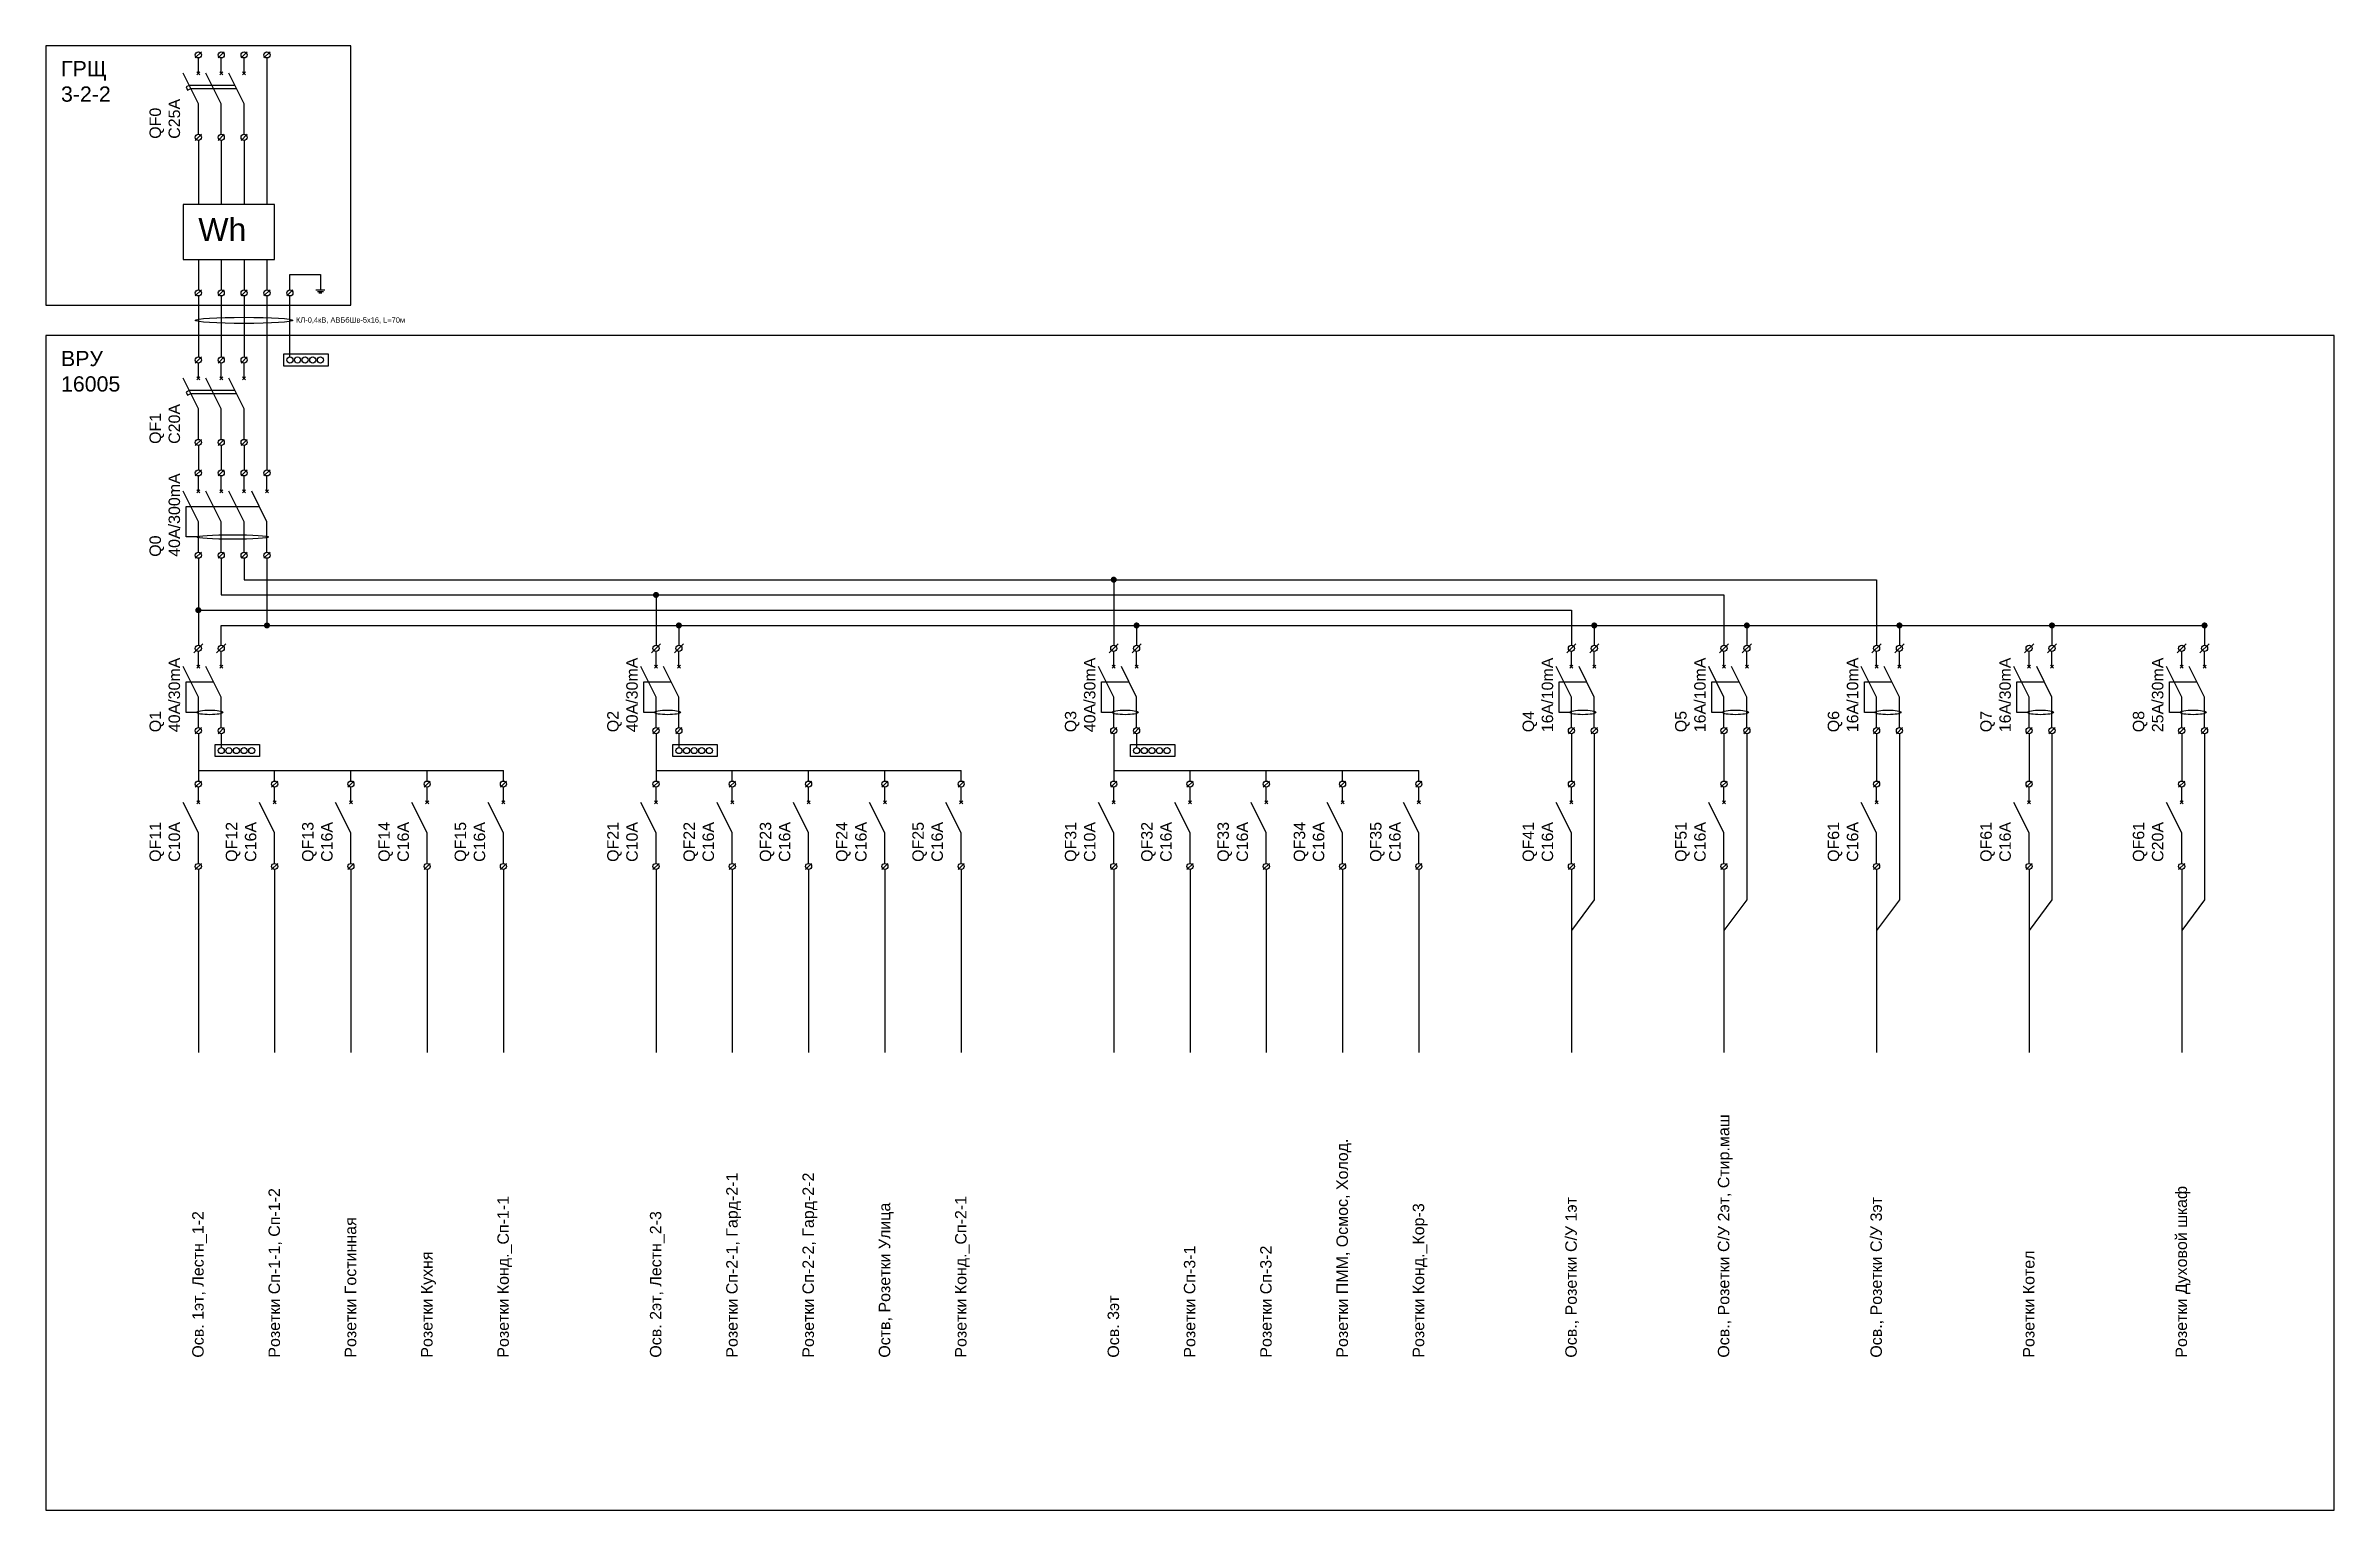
# Model space of a CAD drawing. Header units: millimetres. Extents: x -30052 to 34000, y -8800 to 31005.
# Drawn here: x 19000 to 34000, y 6000 to 15600 of the extents above; entities that cross this region are included whole.
import ezdxf

# ---------------------------------------------------------------- set-up
doc = ezdxf.new("R2010")
doc.units = ezdxf.units.MM
doc.layers.add('Электрика', color=7, linetype='Continuous', lineweight=25, true_color=0x000000)
doc.styles.add('textstyle159', font='')
doc.styles.add('textstyle160', font='')
doc.styles.add('textstyle161', font='')
doc.styles.add('textstyle162', font='')
doc.styles.add('textstyle187', font='')
doc.styles.add('textstyle189', font='')
doc.styles.add('textstyle190', font='')
doc.styles.add('textstyle195', font='')
doc.styles.add('textstyle196', font='')
doc.styles.add('textstyle197', font='')
doc.styles.add('textstyle198', font='')
doc.styles.add('textstyle199', font='')
doc.styles.add('textstyle200', font='')
doc.styles.add('textstyle201', font='')
doc.styles.add('textstyle202', font='')
doc.styles.add('textstyle203', font='')
doc.styles.add('textstyle204', font='')
doc.styles.add('textstyle205', font='')
doc.styles.add('textstyle206', font='')
doc.styles.add('textstyle207', font='')
doc.styles.add('textstyle208', font='')
doc.styles.add('textstyle209', font='')
doc.styles.add('textstyle210', font='')
doc.styles.add('textstyle211', font='')
doc.styles.add('textstyle212', font='')
doc.styles.add('textstyle213', font='')
doc.styles.add('textstyle214', font='')
doc.styles.add('textstyle215', font='')
doc.styles.add('textstyle216', font='')
doc.styles.add('textstyle217', font='')
doc.styles.add('textstyle218', font='')
doc.styles.add('textstyle219', font='')
doc.styles.add('textstyle220', font='')
doc.styles.add('textstyle221', font='')
doc.styles.add('textstyle222', font='')
doc.styles.add('textstyle223', font='')
doc.styles.add('textstyle224', font='')
doc.styles.add('textstyle225', font='')
doc.styles.add('textstyle226', font='')
doc.styles.add('textstyle227', font='')
doc.styles.add('textstyle228', font='')
doc.styles.add('textstyle229', font='')
doc.styles.add('textstyle230', font='')
doc.styles.add('textstyle231', font='')
doc.styles.add('textstyle232', font='')
doc.styles.add('textstyle233', font='')
doc.styles.add('textstyle234', font='')
doc.styles.add('textstyle235', font='')
doc.styles.add('textstyle236', font='')
doc.styles.add('textstyle237', font='')
doc.styles.add('textstyle238', font='')
doc.styles.add('textstyle239', font='')
doc.styles.add('textstyle240', font='')
doc.styles.add('textstyle241', font='')
doc.styles.add('textstyle242', font='')
doc.styles.get('textstyle159').set_extended_font_data('Liberation Sans')
doc.styles.get('textstyle160').set_extended_font_data('Liberation Sans')
doc.styles.get('textstyle161').set_extended_font_data('Liberation Sans')
doc.styles.get('textstyle162').set_extended_font_data('Liberation Sans')
doc.styles.get('textstyle187').set_extended_font_data('Liberation Sans')
doc.styles.get('textstyle189').set_extended_font_data('Liberation Sans')
doc.styles.get('textstyle190').set_extended_font_data('Liberation Sans')
doc.styles.get('textstyle195').set_extended_font_data('Liberation Sans')
doc.styles.get('textstyle196').set_extended_font_data('Liberation Sans')
doc.styles.get('textstyle197').set_extended_font_data('Liberation Sans')
doc.styles.get('textstyle198').set_extended_font_data('Liberation Sans')
doc.styles.get('textstyle199').set_extended_font_data('Liberation Sans')
doc.styles.get('textstyle200').set_extended_font_data('Liberation Sans')
doc.styles.get('textstyle201').set_extended_font_data('Liberation Sans')
doc.styles.get('textstyle202').set_extended_font_data('Liberation Sans')
doc.styles.get('textstyle203').set_extended_font_data('Liberation Sans')
doc.styles.get('textstyle204').set_extended_font_data('Liberation Sans')
doc.styles.get('textstyle205').set_extended_font_data('Liberation Sans')
doc.styles.get('textstyle206').set_extended_font_data('Liberation Sans')
doc.styles.get('textstyle207').set_extended_font_data('Liberation Sans')
doc.styles.get('textstyle208').set_extended_font_data('Liberation Sans')
doc.styles.get('textstyle209').set_extended_font_data('Liberation Sans')
doc.styles.get('textstyle210').set_extended_font_data('Liberation Sans')
doc.styles.get('textstyle211').set_extended_font_data('Liberation Sans')
doc.styles.get('textstyle212').set_extended_font_data('Liberation Sans')
doc.styles.get('textstyle213').set_extended_font_data('Liberation Sans')
doc.styles.get('textstyle214').set_extended_font_data('Liberation Sans')
doc.styles.get('textstyle215').set_extended_font_data('Liberation Sans')
doc.styles.get('textstyle216').set_extended_font_data('Liberation Sans')
doc.styles.get('textstyle217').set_extended_font_data('Liberation Sans')
doc.styles.get('textstyle218').set_extended_font_data('Liberation Sans')
doc.styles.get('textstyle219').set_extended_font_data('Liberation Sans')
doc.styles.get('textstyle220').set_extended_font_data('Liberation Sans')
doc.styles.get('textstyle221').set_extended_font_data('Liberation Sans')
doc.styles.get('textstyle222').set_extended_font_data('Liberation Sans')
doc.styles.get('textstyle223').set_extended_font_data('Liberation Sans')
doc.styles.get('textstyle224').set_extended_font_data('Liberation Sans')
doc.styles.get('textstyle225').set_extended_font_data('Liberation Sans')
doc.styles.get('textstyle226').set_extended_font_data('Liberation Sans')
doc.styles.get('textstyle227').set_extended_font_data('Liberation Sans')
doc.styles.get('textstyle228').set_extended_font_data('Liberation Sans')
doc.styles.get('textstyle229').set_extended_font_data('Liberation Sans')
doc.styles.get('textstyle230').set_extended_font_data('Liberation Sans')
doc.styles.get('textstyle231').set_extended_font_data('Liberation Sans')
doc.styles.get('textstyle232').set_extended_font_data('Liberation Sans')
doc.styles.get('textstyle233').set_extended_font_data('Liberation Sans')
doc.styles.get('textstyle234').set_extended_font_data('Liberation Sans')
doc.styles.get('textstyle235').set_extended_font_data('Liberation Sans')
doc.styles.get('textstyle236').set_extended_font_data('Liberation Sans')
doc.styles.get('textstyle237').set_extended_font_data('Liberation Sans')
doc.styles.get('textstyle238').set_extended_font_data('Liberation Sans')
doc.styles.get('textstyle239').set_extended_font_data('Liberation Sans')
doc.styles.get('textstyle240').set_extended_font_data('Liberation Sans')
doc.styles.get('textstyle241').set_extended_font_data('Liberation Sans')
doc.styles.get('textstyle242').set_extended_font_data('Liberation Sans')

msp = doc.modelspace()

# ---------------------------------------------------------------- texts
at = {"layer": 'Электрика', "attachment_point": 1}
for s, insert, char_height, style in [('ГРЩ\\P3-2-2', (19100, 15500), 100, 'textstyle230'), ('Wh', (20000, 14470), 150, 'textstyle189'), ('КЛ-0,4кВ, АВБбШв-5х16, L=70м', (20640, 13820), 35, 'textstyle160'), ('ВРУ\\P16005', (19100, 13600), 100, 'textstyle229')]:
    msp.add_mtext(s, dxfattribs=dict(at, insert=insert, char_height=char_height, style=style))
at = {"layer": 'Электрика', "char_height": 75, "attachment_point": 1, "rotation": 90}
for s, insert, style in [('QF0\\PC25А', (19680, 14990), 'textstyle187'), ('QF1\\PC20А', (19680, 12990), 'textstyle190'), ('Q0\\P40А/300mA', (19680, 12250), 'textstyle208'), ('Q1\\P40А/30mA', (19680, 11100), 'textstyle207'), ('Q2\\P40А/30mA', (22680, 11100), 'textstyle205'), ('Q3\\P40А/30mA', (25680, 11100), 'textstyle195'), ('Q4\\P16А/10mA', (28680, 11100), 'textstyle218'), ('Q5\\P16А/10mA', (29680, 11100), 'textstyle212'), ('Q6\\P16А/10mA', (30680, 11100), 'textstyle214'), ('Q7\\P16А/30mA', (31680, 11100), 'textstyle233'), ('Q8\\P25А/30mA', (32680, 11100), 'textstyle159'), ('QF11\\PC10А', (19680, 10250), 'textstyle210'), ('QF12\\PC16А', (20180, 10250), 'textstyle209'), ('QF13\\PC16А', (20680, 10250), 'textstyle204'), ('QF14\\PC16А', (21180, 10250), 'textstyle203'), ('QF15\\PC16А', (21680, 10250), 'textstyle206'), ('QF21\\PC10А', (22680, 10250), 'textstyle200'), ('QF22\\PC16А', (23180, 10250), 'textstyle199'), ('QF23\\PC16А', (23680, 10250), 'textstyle202'), ('QF24\\PC16А', (24180, 10250), 'textstyle201'), ('QF25\\PC16А', (24680, 10250), 'textstyle196'), ('QF31\\PC10А', (25680, 10250), 'textstyle198'), ('QF32\\PC16А', (26180, 10250), 'textstyle197'), ('QF33\\PC16А', (26680, 10250), 'textstyle224'), ('QF34\\PC16А', (27180, 10250), 'textstyle223'), ('QF35\\PC16А', (27680, 10250), 'textstyle226'), ('QF41\\PC16А', (28680, 10250), 'textstyle217'), ('QF51\\PC16А', (29680, 10250), 'textstyle211'), ('QF61\\PC16А', (30680, 10250), 'textstyle213'), ('QF61\\PC16А', (31680, 10250), 'textstyle228'), ('QF61\\PC20А', (32680, 10250), 'textstyle162'), ('Осв., Розетки С/У 2эт, Стир.маш', (29960, 7000), 'textstyle239'), ('Розетки ПММ, Осмос, Холод.', (27460, 7000), 'textstyle232'), ('Розетки Сп-1-1, Сп-1-2', (20460, 7000), 'textstyle220'), ('Розетки Сп-2-1, Гард-2-1', (23460, 7000), 'textstyle222'), ('Розетки Сп-2-2, Гард-2-2', (23960, 7000), 'textstyle221'), ('Розетки Духовой шкаф', (32960, 7000), 'textstyle161'), ('Осв. 1эт, Лестн_1-2', (19960, 7000), 'textstyle225'), ('Розетки Конд._Сп-1-1', (21960, 7000), 'textstyle219'), ('Осв. 2эт, Лестн_2-3', (22960, 7000), 'textstyle236'), ('Оств, Розетки Улица', (24460, 7000), 'textstyle237'), ('Розетки Конд._Сп-2-1', (24960, 7000), 'textstyle231'), ('Розетки Конд._Кор-3', (27960, 7000), 'textstyle234'), ('Осв., Розетки С/У 1эт', (28960, 7000), 'textstyle240'), ('Осв., Розетки С/У 3эт', (30960, 7000), 'textstyle242'), ('Розетки Гостинная', (20960, 7000), 'textstyle241'), ('Розетки Кухня', (21460, 7000), 'textstyle238'), ('Розетки Сп-3-1', (26460, 7000), 'textstyle216'), ('Розетки Сп-3-2', (26960, 7000), 'textstyle215'), ('Розетки Котел', (31960, 7000), 'textstyle227'), ('Осв. 3эт', (25960, 7000), 'textstyle235')]:
    msp.add_mtext(s, dxfattribs=dict(at, insert=insert, style=style))

# ---------------------------------------------------------------- blocks, each defined once
blk = doc.blocks.new('АВ_1п')
at = {"layer": 'Электрика'}
for p, q in [((120, 580), (80, 540)), ((90, 450), (110, 430)), ((110, 450), (90, 430)), ((100, 440), (100, 540)), ((100, 240), (0, 440)), ((100, 40), (100, 240)), ((120, 40), (80, 0))]:
    blk.add_line(p, q, dxfattribs=at)
for centre in [(100, 560), (100, 20)]:
    blk.add_circle(centre, 20, dxfattribs=at)
blk = doc.blocks.new('АВ_3п')
at = {"layer": 'Электрика'}
for p, q in [((120, 580), (80, 540)), ((90, 450), (110, 430)), ((110, 450), (90, 430)), ((100, 440), (100, 540)), ((270, 580), (230, 540)), ((240, 450), (260, 430)), ((260, 450), (240, 430)), ((250, 440), (250, 540)), ((420, 580), (380, 540)), ((390, 450), (410, 430)), ((410, 450), (390, 430)), ((400, 440), (400, 540)), ((100, 240), (0, 440)), ((40, 360), (20, 350)), ((20, 350), (30, 330)), ((30, 330), (50, 340)), ((340, 360), (40, 360)), ((50, 340), (350, 340)), ((250, 240), (150, 440)), ((400, 240), (300, 440)), ((100, 40), (100, 240)), ((250, 40), (250, 240)), ((400, 40), (400, 240)), ((120, 40), (80, 0)), ((270, 40), (230, 0)), ((420, 40), (380, 0))]:
    blk.add_line(p, q, dxfattribs=at)
for centre in [(100, 560), (250, 560), (400, 560), (100, 20), (250, 20), (400, 20)]:
    blk.add_circle(centre, 20, dxfattribs=at)
blk = doc.blocks.new('УЗО_1ф')
at = {"layer": 'Электрика'}
for p, q in [((130, 590), (70, 530)), ((90, 450), (110, 430)), ((110, 450), (90, 430)), ((100, 440), (100, 540)), ((280, 590), (220, 530)), ((240, 450), (260, 430)), ((260, 450), (240, 430)), ((250, 440), (250, 540)), ((100, 240), (0, 440)), ((20, 140), (20, 340)), ((20, 340), (200, 340)), ((250, 240), (150, 440)), ((100, 40), (100, 240)), ((250, 40), (250, 240)), ((90, 140), (20, 140)), ((120, 40), (80, 0)), ((270, 40), (230, 0))]:
    blk.add_line(p, q, dxfattribs=at)
for centre in [(100, 560), (250, 560), (100, 20), (250, 20)]:
    blk.add_circle(centre, 20, dxfattribs=at)
blk.add_ellipse((175, 140), major_axis=(-85, 0), ratio=0.176471, dxfattribs=at)
blk = doc.blocks.new('УЗО_3ф')
at = {"layer": 'Электрика'}
for p, q in [((120, 580), (80, 540)), ((90, 450), (110, 430)), ((110, 450), (90, 430)), ((100, 440), (100, 540)), ((270, 580), (230, 540)), ((240, 450), (260, 430)), ((260, 450), (240, 430)), ((250, 440), (250, 540)), ((420, 580), (380, 540)), ((390, 450), (410, 430)), ((410, 450), (390, 430)), ((400, 440), (400, 540)), ((570, 580), (530, 540)), ((540, 450), (560, 430)), ((560, 450), (540, 430)), ((550, 440), (550, 540)), ((100, 240), (0, 440)), ((20, 340), (500, 340)), ((20, 140), (20, 340)), ((250, 240), (150, 440)), ((400, 240), (300, 440)), ((550, 240), (450, 440)), ((100, 40), (100, 240)), ((250, 40), (250, 240)), ((400, 40), (400, 240)), ((550, 40), (550, 240)), ((90, 140), (20, 140)), ((120, 40), (80, 0)), ((270, 40), (230, 0)), ((420, 40), (380, 0)), ((570, 40), (530, 0))]:
    blk.add_line(p, q, dxfattribs=at)
for centre in [(100, 560), (250, 560), (400, 560), (550, 560), (100, 20), (250, 20), (400, 20), (550, 20)]:
    blk.add_circle(centre, 20, dxfattribs=at)
blk.add_ellipse((325, 140), major_axis=(-235, 0), ratio=0.06383, dxfattribs=at)

# ---------------------------------------------------------------- hatches: boundary and pattern name
at = {"layer": 'Электрика', "true_color": 0x008000}
h = msp.add_hatch(color=94, dxfattribs=at)
edge = h.paths.add_edge_path()
edge.add_arc((23000, 12000), 20, 0, 360)
at = {"layer": 'Электрика', "true_color": 0xff0000}
h = msp.add_hatch(color=1, dxfattribs=at)
edge = h.paths.add_edge_path()
edge.add_arc((26000, 12100), 20, 0, 360)
at = {"layer": 'Электрика', "true_color": 0xffff00}
h = msp.add_hatch(color=2, dxfattribs=at)
edge = h.paths.add_edge_path()
edge.add_arc((20000, 11900), 20, 0, 360)
at = {"layer": 'Электрика', "true_color": 0x0000ff}
h = msp.add_hatch(color=5, dxfattribs=at)
edge = h.paths.add_edge_path()
edge.add_arc((20450, 11800), 20, 0, 360)
h = msp.add_hatch(color=5, dxfattribs=at)
edge = h.paths.add_edge_path()
edge.add_arc((23150, 11800), 20, 0, 360)
h = msp.add_hatch(color=5, dxfattribs=at)
edge = h.paths.add_edge_path()
edge.add_arc((26150, 11800), 20, 0, 360)
h = msp.add_hatch(color=5, dxfattribs=at)
edge = h.paths.add_edge_path()
edge.add_arc((29150, 11800), 20, 0, 360)
h = msp.add_hatch(color=5, dxfattribs=at)
edge = h.paths.add_edge_path()
edge.add_arc((30150, 11800), 20, 0, 360)
h = msp.add_hatch(color=5, dxfattribs=at)
edge = h.paths.add_edge_path()
edge.add_arc((31150, 11800), 20, 0, 360)
h = msp.add_hatch(color=5, dxfattribs=at)
edge = h.paths.add_edge_path()
edge.add_arc((32150, 11800), 20, 0, 360)
h = msp.add_hatch(color=5, dxfattribs=at)
edge = h.paths.add_edge_path()
edge.add_arc((33150, 11800), 20, 0, 360)

# ---------------------------------------------------------------- linework, layer by layer
at = {"layer": 'Электрика'}
for p, q in [((20430, 15520), (20470, 15560)), ((20150, 14200), (20150, 14000)), ((20300, 14200), (20300, 14000)), ((20450, 14200), (20450, 14000)), ((20600, 14000), (20600, 14100)), ((20600, 14100), (20800, 14100)), ((20800, 14100), (20800, 14000)), ((19980, 13960), (20020, 14000)), ((20130, 13960), (20170, 14000)), ((20280, 13960), (20320, 14000)), ((20430, 13960), (20470, 14000)), ((20580, 13960), (20620, 14000)), ((20600, 13560), (20600, 13960)), ((20770, 14000), (20830, 14000)), ((20780, 13990), (20820, 13990)), ((20790, 13980), (20810, 13980)), ((29000, 11090), (29000, 10780)), ((30000, 11090), (30000, 10780)), ((31000, 11090), (31000, 10780)), ((32000, 11090), (32000, 10780)), ((33000, 11090), (33000, 10780)), ((20000, 10200), (20000, 9000)), ((20500, 10200), (20500, 9000)), ((21000, 10200), (21000, 9000)), ((21500, 10200), (21500, 9000)), ((22000, 10200), (22000, 9000)), ((23000, 10200), (23000, 9000)), ((23500, 10200), (23500, 9000)), ((24000, 10200), (24000, 9000)), ((24500, 10200), (24500, 9000)), ((25000, 10200), (25000, 9000)), ((26000, 10200), (26000, 9000)), ((26500, 10200), (26500, 9000)), ((27000, 10200), (27000, 9000)), ((27500, 10200), (27500, 9000)), ((28000, 10200), (28000, 9000)), ((29000, 10200), (29000, 9000)), ((30000, 10200), (30000, 9000)), ((31000, 10200), (31000, 9000)), ((32000, 10200), (32000, 9000)), ((33000, 10200), (33000, 9000))]:
    msp.add_line(p, q, dxfattribs=at)
at = {"layer": 'Электрика', "color": 5, "true_color": 0x0000ff}
for p, q in [((20450, 15520), (20450, 14560)), ((20450, 13960), (20450, 12820)), ((20450, 12240), (20450, 11800)), ((20150, 11670), (20150, 11800)), ((20150, 11800), (33150, 11800)), ((23150, 11800), (23150, 11670)), ((26150, 11800), (26150, 11670)), ((29150, 11800), (29150, 11670)), ((30150, 11800), (30150, 11670)), ((31150, 11800), (31150, 11670)), ((32150, 11800), (32150, 11670)), ((33150, 11800), (33150, 11670)), ((20150, 11090), (20150, 11000)), ((23150, 11090), (23150, 11000)), ((26150, 11090), (26150, 11000))]:
    msp.add_line(p, q, dxfattribs=at)
at = {"layer": 'Электрика', "color": 2, "true_color": 0xffff00}
for p, q in [((20000, 14980), (20000, 14560)), ((20000, 14200), (20000, 14000)), ((20000, 13960), (20000, 13560)), ((20000, 12980), (20000, 12820)), ((20000, 12240), (20000, 11670)), ((20000, 11090), (20000, 10780)), ((20000, 10850), (22000, 10850)), ((20500, 10780), (20500, 10850)), ((21000, 10780), (21000, 10850)), ((21500, 10780), (21500, 10850)), ((22000, 10780), (22000, 10850))]:
    msp.add_line(p, q, dxfattribs=at)
at = {"layer": 'Электрика', "color": 94, "true_color": 0x008000}
for p, q in [((20150, 14980), (20150, 14560)), ((20150, 13960), (20150, 13560)), ((20150, 12980), (20150, 12820)), ((23000, 11090), (23000, 10780)), ((23000, 10850), (25000, 10850)), ((23500, 10780), (23500, 10850)), ((24000, 10780), (24000, 10850)), ((24500, 10780), (24500, 10850)), ((25000, 10780), (25000, 10850))]:
    msp.add_line(p, q, dxfattribs=at)
at = {"layer": 'Электрика', "color": 1, "true_color": 0xff0000}
for p, q in [((20300, 14980), (20300, 14560)), ((20300, 13960), (20300, 13560)), ((20300, 12980), (20300, 12820)), ((26000, 11090), (26000, 10780)), ((26000, 10850), (28000, 10850)), ((26500, 10780), (26500, 10850)), ((27000, 10780), (27000, 10850)), ((27500, 10780), (27500, 10850)), ((28000, 10780), (28000, 10850))]:
    msp.add_line(p, q, dxfattribs=at)
at = {"layer": 'Электрика'}
for points in [[(19000, 15600), (19000, 13900), (21000, 13900), (21000, 15600)], [(19900, 14560), (19900, 14200), (20500, 14200), (20500, 14560)], [(19000, 13700), (19000, 6000), (34000, 6000), (34000, 13700)], [(20560, 13500), (20560, 13580), (20850, 13580), (20850, 13500)]]:
    msp.add_lwpolyline(points, close=True, dxfattribs=at)
at = {"layer": 'Электрика', "color": 94, "true_color": 0x008000}
for points in [[(20150, 12240), (20150, 12000), (23000, 12000), (23000, 11670)], [(23000, 12000), (30000, 12000), (30000, 11670)]]:
    msp.add_lwpolyline(points, dxfattribs=at)
at = {"layer": 'Электрика', "color": 1, "true_color": 0xff0000}
for points in [[(20300, 12240), (20300, 12100), (26000, 12100), (26000, 11670)], [(26000, 12100), (31000, 12100), (31000, 11670)]]:
    msp.add_lwpolyline(points, dxfattribs=at)
at = {"layer": 'Электрика', "color": 2, "true_color": 0xffff00}
msp.add_lwpolyline([(20000, 11900), (29000, 11900), (29000, 11670)], dxfattribs=at)
at = {"layer": 'Электрика', "color": 5, "true_color": 0x0000ff}
for points in [[(20110, 10940), (20110, 11020), (20400, 11020), (20400, 10940)], [(23110, 10940), (23110, 11020), (23400, 11020), (23400, 10940)], [(26110, 10940), (26110, 11020), (26400, 11020), (26400, 10940)]]:
    msp.add_lwpolyline(points, close=True, dxfattribs=at)
for points in [[(29150, 11090), (29150, 10002), (29000, 9800)], [(30150, 11090), (30150, 10002), (30000, 9800)], [(31150, 11090), (31150, 10002), (31000, 9800)], [(32150, 11090), (32150, 10002), (32000, 9800)], [(33150, 11090), (33150, 10002), (33000, 9800)]]:
    msp.add_lwpolyline(points, dxfattribs=at)
at = {"layer": 'Электрика'}
for centre in [(20450, 15540), (20000, 13980), (20150, 13980), (20300, 13980), (20450, 13980), (20600, 13980), (20600, 13540), (20650, 13540), (20700, 13540), (20750, 13540), (20800, 13540)]:
    msp.add_circle(centre, 20, dxfattribs=at)
at = {"layer": 'Электрика', "color": 5, "true_color": 0x0000ff}
for centre in [(20150, 10980), (20200, 10980), (20250, 10980), (20300, 10980), (20350, 10980), (23150, 10980), (23200, 10980), (23250, 10980), (23300, 10980), (23350, 10980), (26150, 10980), (26200, 10980), (26250, 10980), (26300, 10980), (26350, 10980)]:
    msp.add_circle(centre, 20, dxfattribs=at)
at = {"layer": 'Электрика'}
msp.add_ellipse((20300, 13800), major_axis=(320, 0), ratio=0.0625, dxfattribs=at)

# ---------------------------------------------------------------- block references
for name, p in [('АВ_3п', (19900, 14980)), ('АВ_3п', (19900, 12980)), ('УЗО_3ф', (19900, 12240)), ('УЗО_1ф', (19900, 11090)), ('УЗО_1ф', (22900, 11090)), ('УЗО_1ф', (25900, 11090)), ('УЗО_1ф', (28900, 11090)), ('УЗО_1ф', (29900, 11090)), ('УЗО_1ф', (30900, 11090)), ('УЗО_1ф', (31900, 11090)), ('УЗО_1ф', (32900, 11090)), ('АВ_1п', (19900, 10200)), ('АВ_1п', (20400, 10200)), ('АВ_1п', (20900, 10200)), ('АВ_1п', (21400, 10200)), ('АВ_1п', (21900, 10200)), ('АВ_1п', (22900, 10200)), ('АВ_1п', (23400, 10200)), ('АВ_1п', (23900, 10200)), ('АВ_1п', (24400, 10200)), ('АВ_1п', (24900, 10200)), ('АВ_1п', (25900, 10200)), ('АВ_1п', (26400, 10200)), ('АВ_1п', (26900, 10200)), ('АВ_1п', (27400, 10200)), ('АВ_1п', (27900, 10200)), ('АВ_1п', (28900, 10200)), ('АВ_1п', (29900, 10200)), ('АВ_1п', (30900, 10200)), ('АВ_1п', (31900, 10200)), ('АВ_1п', (32900, 10200))]:
    msp.add_blockref(name, p, dxfattribs=at)

msp.set_redraw_order([(e.dxf.handle, doc.entitydb.next_handle()) for e in msp.query("TEXT MTEXT ATTDEF DIMENSION ARC_DIMENSION")])  # texts and dimensions are drawn at this point

doc.saveas('drawing.dxf')
